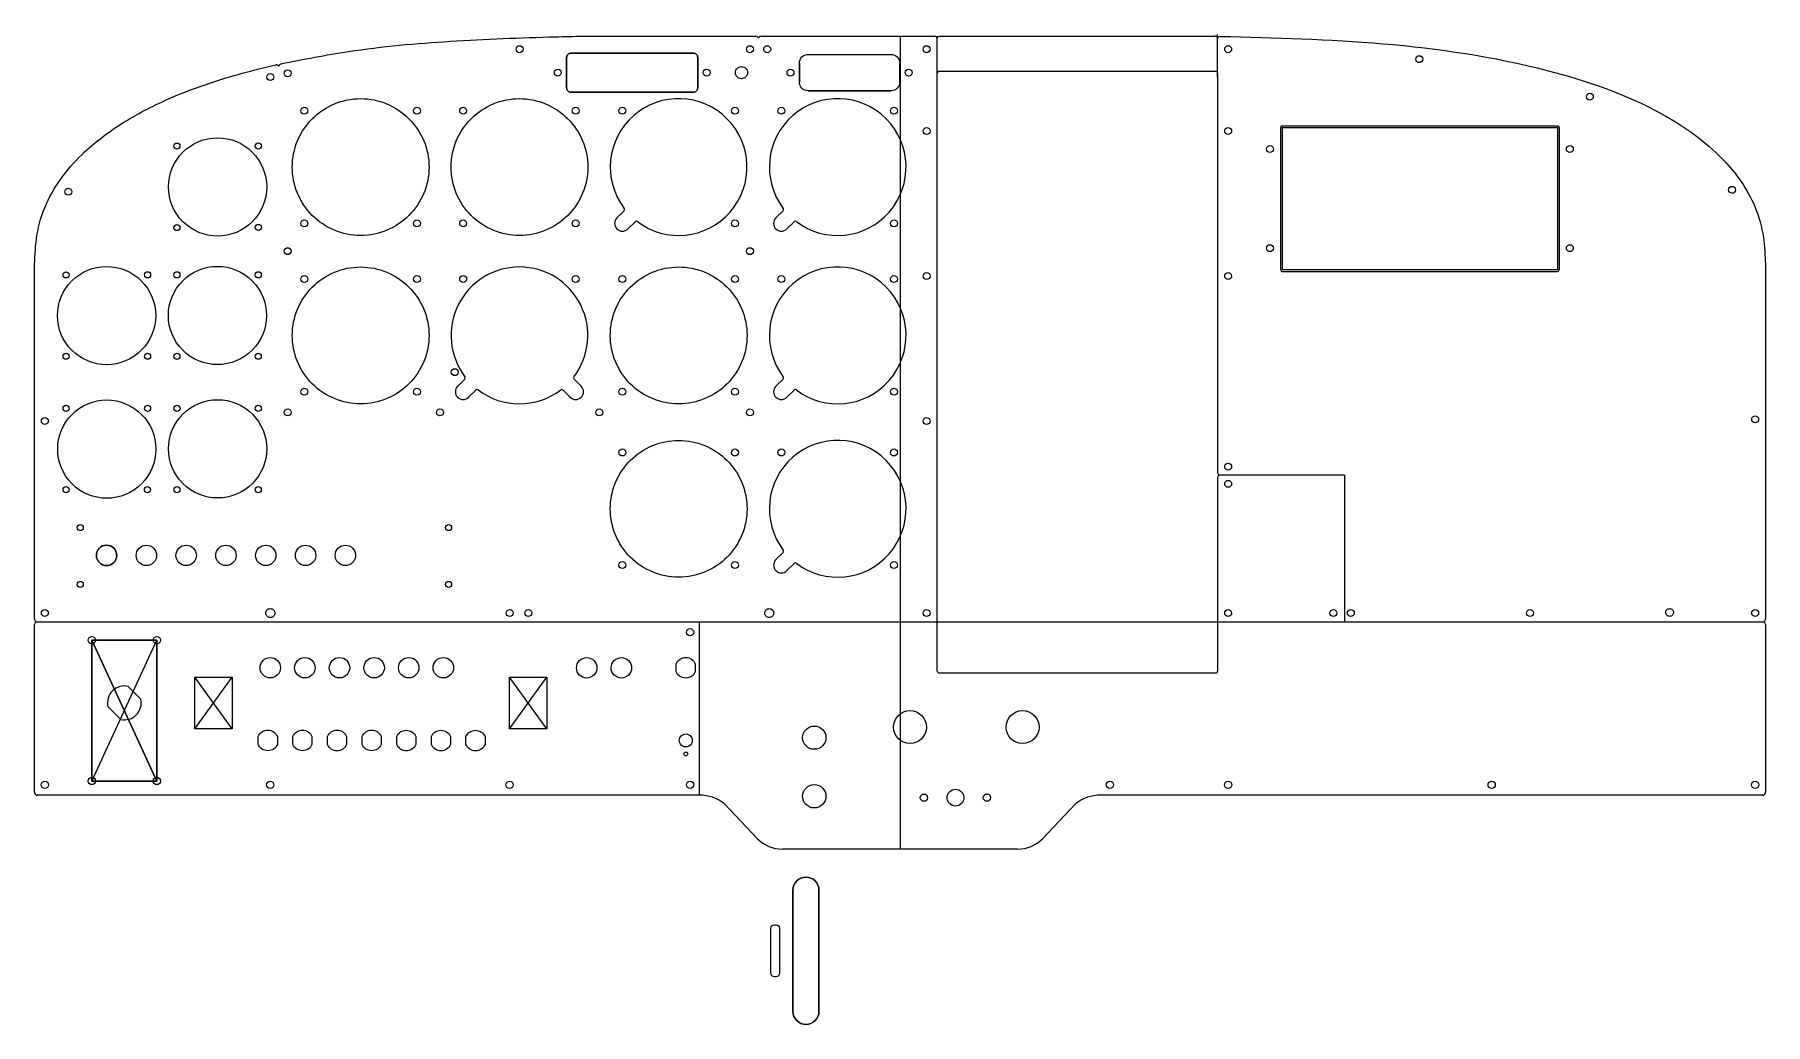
# Model space of a CAD drawing. Header units: inches. Extents: x -14 to 626, y -7 to 348.
# Drawn here: x 586.87 to 626.24, y 325.27 to 347.76 of the extents above.
import ezdxf

# ---------------------------------------------------------------- set-up
doc = ezdxf.new("R2010")
doc.units = ezdxf.units.IN
doc.layers.get('0').update_dxf_attribs({"linetype": 'CONTINUOUS'})

msp = doc.modelspace()

# ---------------------------------------------------------------- linework, layer by layer
for p, q in [((599.328, 347.73), (603.277, 347.73)), ((599.328, 347.73), (603.277, 347.73)), ((603.396, 347.73), (607.341, 347.726)), ((603.396, 347.73), (607.341, 347.726)), ((606.554, 347.727), (606.554, 329.25)), ((606.554, 347.727), (606.554, 329.25)), ((607.399, 346.868), (607.399, 347.726)), ((607.399, 346.868), (607.399, 347.726)), ((607.457, 347.73), (613.72, 347.73)), ((607.457, 347.73), (613.72, 347.73)), ((613.777, 346.8), (613.777, 347.763)), ((613.777, 346.8), (613.777, 347.763)), ((604.265, 347.116), (604.265, 346.683)), ((604.265, 347.116), (604.265, 346.683)), ((606.548, 346.683), (606.548, 347.116)), ((606.548, 346.683), (606.548, 347.116)), ((607.399, 333.292), (607.399, 346.891)), ((607.399, 333.292), (607.399, 346.891)), ((607.439, 346.931), (613.737, 346.931)), ((607.439, 346.931), (613.737, 346.931)), ((613.777, 346.892), (613.777, 337.806)), ((613.777, 346.892), (613.777, 337.806)), ((604.462, 346.486), (606.352, 346.486)), ((604.462, 346.486), (606.352, 346.486)), ((615.25, 345.689), (621.51, 345.689)), ((615.25, 345.689), (621.51, 345.689)), ((615.211, 345.649), (615.211, 342.421)), ((615.211, 345.649), (615.211, 342.421)), ((615.25, 345.649), (621.51, 345.649)), ((615.25, 345.649), (615.25, 342.421)), ((615.25, 345.649), (621.51, 345.649)), ((615.25, 345.649), (615.25, 342.421)), ((621.51, 345.649), (621.51, 342.421)), ((621.51, 345.649), (621.51, 342.421)), ((621.549, 345.649), (621.549, 342.421)), ((621.549, 345.649), (621.549, 342.421)), ((600.114, 343.598), (600.277, 343.761)), ((600.114, 343.598), (600.277, 343.761)), ((603.731, 343.598), (603.894, 343.761)), ((603.731, 343.598), (603.894, 343.761)), ((600.364, 343.347), (600.528, 343.511)), ((600.364, 343.347), (600.528, 343.511)), ((603.982, 343.347), (604.145, 343.511)), ((603.982, 343.347), (604.145, 343.511)), ((586.869, 334.475), (586.869, 342.536)), ((586.869, 334.475), (586.869, 342.536)), ((626.239, 342.536), (626.239, 334.474)), ((626.239, 342.536), (626.239, 334.474)), ((615.25, 342.421), (621.51, 342.421)), ((615.25, 342.421), (621.51, 342.421)), ((615.25, 342.382), (621.51, 342.382)), ((615.25, 342.382), (621.51, 342.382)), ((596.492, 339.77), (596.655, 339.934)), ((596.492, 339.77), (596.655, 339.934)), ((599.303, 339.77), (599.139, 339.934)), ((599.303, 339.77), (599.139, 339.934)), ((603.731, 339.77), (603.894, 339.934)), ((603.731, 339.77), (603.894, 339.934)), ((596.742, 339.52), (596.906, 339.683)), ((596.742, 339.52), (596.906, 339.683)), ((599.052, 339.52), (598.889, 339.683)), ((599.052, 339.52), (598.889, 339.683)), ((603.982, 339.52), (604.145, 339.683)), ((603.982, 339.52), (604.145, 339.683)), ((613.777, 337.688), (613.779, 333.292)), ((613.777, 337.688), (613.779, 333.292)), ((616.663, 337.747), (613.809, 337.747)), ((616.663, 337.747), (613.809, 337.747)), ((616.663, 337.747), (616.663, 334.415)), ((616.663, 337.747), (616.663, 334.415)), ((603.731, 335.83), (603.894, 335.993)), ((603.731, 335.83), (603.894, 335.993)), ((603.982, 335.579), (604.145, 335.742)), ((603.982, 335.579), (604.145, 335.742)), ((586.869, 330.533), (586.869, 334.356)), ((586.869, 330.533), (586.869, 334.356)), ((586.9, 334.415), (626.207, 334.415)), ((586.9, 334.415), (626.207, 334.415)), ((601.996, 330.474), (601.996, 334.415)), ((601.996, 330.474), (601.996, 334.415)), ((626.239, 334.356), (626.239, 330.533)), ((626.239, 334.356), (626.239, 330.533)), ((588.171, 330.797), (589.65, 333.997)), ((589.65, 330.797), (588.171, 333.997)), ((588.171, 330.797), (588.171, 333.997)), ((588.171, 333.997), (589.65, 333.997)), ((589.65, 333.997), (589.65, 330.797)), ((591.361, 331.986), (590.511, 333.161)), ((590.511, 333.161), (591.361, 333.161)), ((590.511, 331.986), (590.511, 333.161)), ((590.511, 331.986), (591.361, 333.161)), ((590.511, 331.986), (590.511, 333.161)), ((590.511, 333.161), (591.361, 333.161)), ((591.361, 331.986), (590.511, 333.161)), ((590.511, 331.986), (591.361, 333.161)), ((591.361, 333.161), (591.361, 331.986)), ((591.361, 333.161), (591.361, 331.986)), ((597.668, 331.986), (597.668, 333.161)), ((597.668, 331.986), (598.518, 333.161)), ((597.668, 333.161), (598.518, 333.161)), ((598.518, 331.986), (597.668, 333.161)), ((597.668, 331.986), (598.518, 333.161)), ((597.668, 333.161), (598.518, 333.161)), ((598.518, 331.986), (597.668, 333.161)), ((597.668, 331.986), (597.668, 333.161)), ((598.518, 333.161), (598.518, 331.986)), ((598.518, 333.161), (598.518, 331.986)), ((607.439, 333.253), (613.739, 333.253)), ((607.439, 333.253), (613.739, 333.253)), ((589.285, 332.658), (588.995, 332.948)), ((589.285, 332.658), (588.995, 332.948)), ((588.536, 332.488), (588.825, 332.199)), ((588.536, 332.488), (588.825, 332.199)), ((591.361, 331.986), (590.511, 331.986)), ((591.361, 331.986), (590.511, 331.986)), ((598.518, 331.986), (597.668, 331.986)), ((598.518, 331.986), (597.668, 331.986)), ((589.65, 330.797), (588.171, 330.797)), ((601.996, 330.474), (586.928, 330.474)), ((601.996, 330.474), (586.928, 330.474)), ((626.18, 330.474), (611.112, 330.474)), ((626.18, 330.474), (611.112, 330.474)), ((603.315, 329.481), (602.552, 330.283)), ((603.315, 329.481), (602.552, 330.283)), ((610.556, 330.283), (609.793, 329.481)), ((610.556, 330.283), (609.793, 329.481)), ((609.236, 329.25), (603.872, 329.25)), ((609.236, 329.25), (603.872, 329.25)), ((604.119, 328.316), (604.119, 325.56)), ((604.119, 328.316), (604.119, 325.56)), ((604.71, 325.56), (604.71, 328.316)), ((604.71, 325.56), (604.71, 328.316))]:
    msp.add_line(p, q)
for points in [[(597.98, 347.432, -0.414214), (597.902, 347.353, -0.414214), (597.823, 347.432, -0.414214), (597.902, 347.511, -0.414214)], [(597.823, 347.432, -0.414214), (597.902, 347.511, -0.414214), (597.98, 347.432, -0.414214), (597.902, 347.353, -0.414214)], [(601.854, 347.342), (599.07, 347.342, 0.414214), (598.971, 347.243), (598.971, 346.556, 0.414214), (599.07, 346.456), (601.854, 346.456, 0.414214), (601.953, 346.556), (601.953, 347.243, 0.414214)], [(601.854, 347.342, -0.414214), (601.953, 347.243), (601.953, 346.556, -0.414214), (601.854, 346.456), (599.07, 346.456, -0.414214), (598.971, 346.556), (598.971, 347.243, -0.414214), (599.07, 347.342)], [(603.139, 347.511, -0.414214), (603.218, 347.432, -0.414214), (603.139, 347.353, -0.414214), (603.06, 347.432, -0.414214)], [(603.139, 347.511, -0.414214), (603.218, 347.432, -0.414214), (603.139, 347.353, -0.414214), (603.06, 347.432, -0.414214)], [(603.612, 347.432, -0.414214), (603.533, 347.353, -0.414214), (603.454, 347.432, -0.414214), (603.533, 347.511, -0.414214)], [(603.533, 347.353, -0.414214), (603.454, 347.432, -0.414214), (603.533, 347.511, -0.414214), (603.612, 347.432, -0.414214)], [(606.352, 347.313, -0.414214), (606.548, 347.116), (606.548, 346.683, -0.414214), (606.352, 346.486), (604.462, 346.486, -0.414214), (604.265, 346.683), (604.265, 347.116, -0.414214), (604.462, 347.313)], [(604.265, 346.683), (604.265, 347.116, -0.414214), (604.462, 347.313), (606.352, 347.313, -0.414214), (606.548, 347.116), (606.548, 346.683, -0.414214), (606.352, 346.486), (604.462, 346.486, -0.414214)], [(607.237, 347.432, -0.414214), (607.158, 347.353, -0.414214), (607.08, 347.432, -0.414214), (607.158, 347.511, -0.414214)], [(607.237, 347.432, -0.414214), (607.158, 347.353, -0.414214), (607.08, 347.432, -0.414214), (607.158, 347.511, -0.414214)], [(614.018, 347.353, -0.414214), (613.94, 347.432, -0.414214), (614.018, 347.511, -0.414214), (614.097, 347.432, -0.414214)], [(614.097, 347.432, -0.414214), (614.018, 347.353, -0.414214), (613.94, 347.432, -0.414214), (614.018, 347.511, -0.414214)], [(618.287, 347.205, -0.414214), (618.366, 347.284, -0.414214), (618.444, 347.205, -0.414214), (618.366, 347.126, -0.414214)], [(618.287, 347.205, -0.414214), (618.366, 347.284, -0.414214), (618.444, 347.205, -0.414214), (618.366, 347.126, -0.414214)], [(592.23, 346.719, -0.414214), (592.151, 346.798, -0.414214), (592.23, 346.877, -0.414214), (592.309, 346.798, -0.414214)], [(592.23, 346.719, -0.414214), (592.151, 346.798, -0.414214), (592.23, 346.877, -0.414214), (592.309, 346.798, -0.414214)], [(592.309, 346.798, -0.414214), (592.23, 346.719, -0.414214), (592.151, 346.798, -0.414214), (592.23, 346.877, -0.414214)], [(592.23, 346.877, -0.414214), (592.309, 346.798, -0.414214), (592.23, 346.719, -0.414214), (592.151, 346.798, -0.414214)], [(592.624, 346.963, -0.414214), (592.703, 346.884, -0.414214), (592.624, 346.806, -0.414214), (592.545, 346.884, -0.414214)], [(592.624, 346.806, -0.414214), (592.545, 346.884, -0.414214), (592.624, 346.963, -0.414214), (592.703, 346.884, -0.414214)], [(598.691, 346.899, -0.414214), (598.769, 346.978, -0.414214), (598.848, 346.899, -0.414214), (598.769, 346.82, -0.414214)], [(598.769, 346.978, -0.414214), (598.848, 346.899, -0.414214), (598.769, 346.82, -0.414214), (598.691, 346.899, -0.414214)], [(602.155, 346.978, -0.414214), (602.234, 346.899, -0.414214), (602.155, 346.82, -0.414214), (602.076, 346.899, -0.414214)], [(602.234, 346.899, -0.414214), (602.155, 346.82, -0.414214), (602.076, 346.899, -0.414214), (602.155, 346.978, -0.414214)], [(602.81, 346.899, -0.414214), (602.947, 347.037, -0.414214), (603.085, 346.899, -0.414214), (602.947, 346.761, -0.414214)], [(602.947, 346.761, -0.414214), (602.81, 346.899, -0.414214), (602.947, 347.037, -0.414214), (603.085, 346.899, -0.414214)], [(604.063, 346.978, -0.414214), (604.142, 346.899, -0.414214), (604.063, 346.82, -0.414214), (603.984, 346.899, -0.414214)], [(604.142, 346.899, -0.414214), (604.063, 346.82, -0.414214), (603.984, 346.899, -0.414214), (604.063, 346.978, -0.414214)], [(606.829, 346.899, -0.414214), (606.75, 346.82, -0.414214), (606.671, 346.899, -0.414214), (606.75, 346.978, -0.414214)], [(606.75, 346.82, -0.414214), (606.671, 346.899, -0.414214), (606.75, 346.978, -0.414214), (606.829, 346.899, -0.414214)], [(594.285, 343.198, -0.414214), (592.73, 344.753, -0.414214), (594.285, 346.308, -0.414214), (595.84, 344.753, -0.414214)], [(593.004, 346.112, -0.414214), (593.083, 346.033, -0.414214), (593.004, 345.955, -0.414214), (592.926, 346.033, -0.414214)], [(593.004, 346.112, -0.414214), (593.083, 346.033, -0.414214), (593.004, 345.955, -0.414214), (592.926, 346.033, -0.414214)], [(595.566, 345.955, -0.414214), (595.487, 346.033, -0.414214), (595.566, 346.112, -0.414214), (595.644, 346.033, -0.414214)], [(595.644, 346.033, -0.414214), (595.566, 345.955, -0.414214), (595.487, 346.033, -0.414214), (595.566, 346.112, -0.414214)], [(599.452, 344.753, -0.414214), (597.897, 343.198, -0.414214), (596.342, 344.753, -0.414214), (597.897, 346.308, -0.414214)], [(599.452, 344.753, -0.414214), (597.897, 343.198, -0.414214), (596.342, 344.753, -0.414214), (597.897, 346.308, -0.414214)], [(596.616, 346.112, -0.414214), (596.695, 346.033, -0.414214), (596.616, 345.955, -0.414214), (596.538, 346.033, -0.414214)], [(596.695, 346.033, -0.414214), (596.616, 345.955, -0.414214), (596.538, 346.033, -0.414214), (596.616, 346.112, -0.414214)], [(599.178, 345.955, -0.414214), (599.099, 346.033, -0.414214), (599.178, 346.112, -0.414214), (599.257, 346.033, -0.414214)], [(599.178, 346.112, -0.414214), (599.257, 346.033, -0.414214), (599.178, 345.955, -0.414214), (599.099, 346.033, -0.414214)], [(600.239, 345.955, -0.414214), (600.16, 346.033, -0.414214), (600.239, 346.112, -0.414214), (600.317, 346.033, -0.414214)], [(600.239, 345.955, -0.414214), (600.16, 346.033, -0.414214), (600.239, 346.112, -0.414214), (600.317, 346.033, -0.414214)], [(602.879, 346.033, -0.414214), (602.8, 345.955, -0.414214), (602.721, 346.033, -0.414214), (602.8, 346.112, -0.414214)], [(602.8, 345.955, -0.414214), (602.721, 346.033, -0.414214), (602.8, 346.112, -0.414214), (602.879, 346.033, -0.414214)], [(603.777, 346.033, -0.414214), (603.856, 346.112, -0.414214), (603.935, 346.033, -0.414214), (603.856, 345.955, -0.414214)], [(603.935, 346.033, -0.414214), (603.856, 345.955, -0.414214), (603.777, 346.033, -0.414214), (603.856, 346.112, -0.414214)], [(606.339, 346.033, -0.414214), (606.417, 346.112, -0.414214), (606.496, 346.033, -0.414214), (606.417, 345.955, -0.414214)], [(606.417, 345.955, -0.414214), (606.339, 346.033, -0.414214), (606.417, 346.112, -0.414214), (606.496, 346.033, -0.414214)], [(622.168, 346.352, -0.414214), (622.247, 346.431, -0.414214), (622.325, 346.352, -0.414214), (622.247, 346.273, -0.414214)], [(622.168, 346.352, -0.414214), (622.247, 346.431, -0.414214), (622.325, 346.352, -0.414214), (622.247, 346.273, -0.414214)], [(591.031, 343.184, -0.414214), (589.914, 344.3, -0.414214), (591.031, 345.417, -0.414214), (592.148, 344.3, -0.414214)], [(592.148, 344.3, -0.414214), (591.031, 343.184, -0.414214), (589.914, 344.3, -0.414214), (591.031, 345.417, -0.414214)], [(590.175, 345.229, -0.414214), (590.106, 345.159, -0.414214), (590.036, 345.229, -0.414214), (590.106, 345.299, -0.414214)], [(590.106, 345.159, -0.414214), (590.036, 345.229, -0.414214), (590.106, 345.299, -0.414214), (590.175, 345.229, -0.414214)], [(591.956, 345.3, -0.414214), (592.026, 345.23, -0.414214), (591.956, 345.16, -0.414214), (591.886, 345.23, -0.414214)], [(591.956, 345.3, -0.414214), (592.026, 345.23, -0.414214), (591.956, 345.16, -0.414214), (591.886, 345.23, -0.414214)], [(607.158, 345.649, -0.414214), (607.237, 345.57, -0.414214), (607.158, 345.491, -0.414214), (607.08, 345.57, -0.414214)], [(607.158, 345.491, -0.414214), (607.08, 345.57, -0.414214), (607.158, 345.649, -0.414214), (607.237, 345.57, -0.414214)], [(613.94, 345.57, -0.414214), (614.018, 345.649, -0.414214), (614.097, 345.57, -0.414214), (614.018, 345.491, -0.414214)], [(614.018, 345.491, -0.414214), (613.94, 345.57, -0.414214), (614.018, 345.649, -0.414214), (614.097, 345.57, -0.414214)], [(614.97, 345.083, -0.414214), (614.891, 345.161, -0.414214), (614.97, 345.24, -0.414214), (615.049, 345.161, -0.414214)], [(614.97, 345.083, -0.414214), (614.891, 345.161, -0.414214), (614.97, 345.24, -0.414214), (615.049, 345.161, -0.414214)], [(621.791, 345.24, -0.414214), (621.869, 345.161, -0.414214), (621.791, 345.083, -0.414214), (621.712, 345.161, -0.414214)], [(621.791, 345.083, -0.414214), (621.712, 345.161, -0.414214), (621.791, 345.24, -0.414214), (621.869, 345.161, -0.414214)], [(587.635, 344.27, -0.414214), (587.714, 344.192, -0.414214), (587.635, 344.113, -0.414214), (587.556, 344.192, -0.414214)], [(587.635, 344.27, -0.414214), (587.714, 344.192, -0.414214), (587.635, 344.113, -0.414214), (587.556, 344.192, -0.414214)], [(625.402, 344.236, -0.414214), (625.48, 344.314, -0.414214), (625.559, 344.236, -0.414214), (625.48, 344.157, -0.414214)], [(625.48, 344.314, -0.414214), (625.559, 344.236, -0.414214), (625.48, 344.157, -0.414214), (625.402, 344.236, -0.414214)], [(590.175, 343.378, -0.414214), (590.105, 343.308, -0.414214), (590.036, 343.378, -0.414214), (590.105, 343.448, -0.414214)], [(590.105, 343.308, -0.414214), (590.036, 343.378, -0.414214), (590.105, 343.448, -0.414214), (590.175, 343.378, -0.414214)], [(591.886, 343.38, -0.414214), (591.956, 343.45, -0.414214), (592.026, 343.38, -0.414214), (591.956, 343.31, -0.414214)], [(591.956, 343.45, -0.414214), (592.026, 343.38, -0.414214), (591.956, 343.31, -0.414214), (591.886, 343.38, -0.414214)], [(593.004, 343.394, -0.414214), (592.926, 343.473, -0.414214), (593.004, 343.552, -0.414214), (593.083, 343.473, -0.414214)], [(592.926, 343.473, -0.414214), (593.004, 343.552, -0.414214), (593.083, 343.473, -0.414214), (593.004, 343.394, -0.414214)], [(595.487, 343.473, -0.414214), (595.566, 343.552, -0.414214), (595.644, 343.473, -0.414214), (595.566, 343.394, -0.414214)], [(595.487, 343.473, -0.414214), (595.566, 343.552, -0.414214), (595.644, 343.473, -0.414214), (595.566, 343.394, -0.414214)], [(596.616, 343.552, -0.414214), (596.695, 343.473, -0.414214), (596.616, 343.394, -0.414214), (596.538, 343.473, -0.414214)], [(596.538, 343.473, -0.414214), (596.616, 343.552, -0.414214), (596.695, 343.473, -0.414214), (596.616, 343.394, -0.414214)], [(599.178, 343.552, -0.414214), (599.257, 343.473, -0.414214), (599.178, 343.394, -0.414214), (599.099, 343.473, -0.414214)], [(599.257, 343.473, -0.414214), (599.178, 343.394, -0.414214), (599.099, 343.473, -0.414214), (599.178, 343.552, -0.414214)], [(602.8, 343.552, -0.414214), (602.879, 343.473, -0.414214), (602.8, 343.394, -0.414214), (602.721, 343.473, -0.414214)], [(602.721, 343.473, -0.414214), (602.8, 343.552, -0.414214), (602.879, 343.473, -0.414214), (602.8, 343.394, -0.414214)], [(606.417, 343.552, -0.414214), (606.496, 343.473, -0.414214), (606.417, 343.394, -0.414214), (606.338, 343.473, -0.414214)], [(606.417, 343.394, -0.414214), (606.338, 343.473, -0.414214), (606.417, 343.552, -0.414214), (606.496, 343.473, -0.414214)], [(592.546, 342.841, -0.414214), (592.625, 342.92, -0.414214), (592.703, 342.841, -0.414214), (592.625, 342.762, -0.414214)], [(592.625, 342.762, -0.414214), (592.546, 342.841, -0.414214), (592.625, 342.92, -0.414214), (592.703, 342.841, -0.414214)], [(603.061, 342.841, -0.414214), (603.14, 342.92, -0.414214), (603.218, 342.841, -0.414214), (603.14, 342.762, -0.414214)], [(603.14, 342.762, -0.414214), (603.061, 342.841, -0.414214), (603.14, 342.92, -0.414214), (603.218, 342.841, -0.414214)], [(614.891, 342.909, -0.414214), (614.97, 342.988, -0.414214), (615.049, 342.909, -0.414214), (614.97, 342.83, -0.414214)], [(615.049, 342.909, -0.414214), (614.97, 342.83, -0.414214), (614.891, 342.909, -0.414214), (614.97, 342.988, -0.414214)], [(621.712, 342.909, -0.414214), (621.791, 342.988, -0.414214), (621.869, 342.909, -0.414214), (621.791, 342.83, -0.414214)], [(621.791, 342.83, -0.414214), (621.712, 342.909, -0.414214), (621.791, 342.988, -0.414214), (621.869, 342.909, -0.414214)], [(589.623, 341.377, -0.414214), (588.506, 340.26, -0.414214), (587.389, 341.377, -0.414214), (588.506, 342.493, -0.414214)], [(588.506, 340.26, -0.414214), (587.389, 341.377, -0.414214), (588.506, 342.493, -0.414214), (589.623, 341.377, -0.414214)], [(587.656, 342.303, -0.414214), (587.586, 342.233, -0.414214), (587.516, 342.303, -0.414214), (587.586, 342.372, -0.414214)], [(587.586, 342.372, -0.414214), (587.656, 342.303, -0.414214), (587.586, 342.233, -0.414214), (587.516, 342.303, -0.414214)], [(589.507, 342.303, -0.414214), (589.437, 342.233, -0.414214), (589.367, 342.303, -0.414214), (589.437, 342.373, -0.414214)], [(589.437, 342.373, -0.414214), (589.507, 342.303, -0.414214), (589.437, 342.233, -0.414214), (589.367, 342.303, -0.414214)], [(589.911, 341.379, -0.414214), (591.027, 342.496, -0.414214), (592.144, 341.379, -0.414214), (591.027, 340.262, -0.414214)], [(591.027, 340.262, -0.414214), (589.911, 341.379, -0.414214), (591.027, 342.496, -0.414214), (592.144, 341.379, -0.414214)], [(590.035, 342.303, -0.414214), (590.105, 342.373, -0.414214), (590.175, 342.303, -0.414214), (590.105, 342.233, -0.414214)], [(590.105, 342.233, -0.414214), (590.035, 342.303, -0.414214), (590.105, 342.373, -0.414214), (590.175, 342.303, -0.414214)], [(591.955, 342.373, -0.414214), (592.025, 342.303, -0.414214), (591.955, 342.233, -0.414214), (591.885, 342.303, -0.414214)], [(591.955, 342.233, -0.414214), (591.885, 342.303, -0.414214), (591.955, 342.373, -0.414214), (592.025, 342.303, -0.414214)], [(595.84, 340.926, -0.414214), (594.285, 339.37, -0.414214), (592.73, 340.926, -0.414214), (594.285, 342.481, -0.414214)], [(592.73, 340.926, -0.414214), (594.285, 342.481, -0.414214), (595.84, 340.926, -0.414214), (594.285, 339.37, -0.414214)], [(593.004, 342.127, -0.414214), (592.926, 342.206, -0.414214), (593.004, 342.285, -0.414214), (593.083, 342.206, -0.414214)], [(593.083, 342.206, -0.414214), (593.004, 342.127, -0.414214), (592.926, 342.206, -0.414214), (593.004, 342.285, -0.414214)], [(595.566, 342.285, -0.414214), (595.644, 342.206, -0.414214), (595.566, 342.127, -0.414214), (595.487, 342.206, -0.414214)], [(595.644, 342.206, -0.414214), (595.566, 342.127, -0.414214), (595.487, 342.206, -0.414214), (595.566, 342.285, -0.414214)], [(596.617, 342.127, -0.414214), (596.538, 342.206, -0.414214), (596.617, 342.285, -0.414214), (596.695, 342.206, -0.414214)], [(596.617, 342.285, -0.414214), (596.695, 342.206, -0.414214), (596.617, 342.127, -0.414214), (596.538, 342.206, -0.414214)], [(599.257, 342.206, -0.414214), (599.178, 342.127, -0.414214), (599.099, 342.206, -0.414214), (599.178, 342.285, -0.414214)], [(599.099, 342.206, -0.414214), (599.178, 342.285, -0.414214), (599.257, 342.206, -0.414214), (599.178, 342.127, -0.414214)], [(601.519, 342.481, -0.414214), (603.075, 340.926, -0.414214), (601.519, 339.37, -0.414214), (599.964, 340.926, -0.414214)], [(601.519, 342.481, -0.414214), (603.075, 340.926, -0.414214), (601.519, 339.37, -0.414214), (599.964, 340.926, -0.414214)], [(600.16, 342.206, -0.414214), (600.239, 342.285, -0.414214), (600.317, 342.206, -0.414214), (600.239, 342.127, -0.414214)], [(600.239, 342.285, -0.414214), (600.317, 342.206, -0.414214), (600.239, 342.127, -0.414214), (600.16, 342.206, -0.414214)], [(602.879, 342.206, -0.414214), (602.8, 342.127, -0.414214), (602.721, 342.206, -0.414214), (602.8, 342.285, -0.414214)], [(602.721, 342.206, -0.414214), (602.8, 342.285, -0.414214), (602.879, 342.206, -0.414214), (602.8, 342.127, -0.414214)], [(603.935, 342.206, -0.414214), (603.856, 342.127, -0.414214), (603.777, 342.206, -0.414214), (603.856, 342.285, -0.414214)], [(603.777, 342.206, -0.414214), (603.856, 342.285, -0.414214), (603.935, 342.206, -0.414214), (603.856, 342.127, -0.414214)], [(606.417, 342.127, -0.414214), (606.339, 342.206, -0.414214), (606.417, 342.285, -0.414214), (606.496, 342.206, -0.414214)], [(606.417, 342.127, -0.414214), (606.339, 342.206, -0.414214), (606.417, 342.285, -0.414214), (606.496, 342.206, -0.414214)], [(607.158, 342.196, -0.414214), (607.08, 342.275, -0.414214), (607.158, 342.353, -0.414214), (607.237, 342.275, -0.414214)], [(607.158, 342.353, -0.414214), (607.237, 342.275, -0.414214), (607.158, 342.196, -0.414214), (607.08, 342.275, -0.414214)], [(614.018, 342.196, -0.414214), (613.94, 342.275, -0.414214), (614.018, 342.353, -0.414214), (614.097, 342.275, -0.414214)], [(614.018, 342.196, -0.414214), (613.94, 342.275, -0.414214), (614.018, 342.353, -0.414214), (614.097, 342.275, -0.414214)], [(587.586, 340.383, -0.414214), (587.516, 340.453, -0.414214), (587.586, 340.523, -0.414214), (587.656, 340.453, -0.414214)], [(587.586, 340.523, -0.414214), (587.656, 340.453, -0.414214), (587.586, 340.383, -0.414214), (587.516, 340.453, -0.414214)], [(589.367, 340.453, -0.414214), (589.437, 340.523, -0.414214), (589.507, 340.453, -0.414214), (589.437, 340.383, -0.414214)], [(589.367, 340.453, -0.414214), (589.437, 340.523, -0.414214), (589.507, 340.453, -0.414214), (589.437, 340.383, -0.414214)], [(590.035, 340.452, -0.414214), (590.104, 340.522, -0.414214), (590.174, 340.452, -0.414214), (590.104, 340.382, -0.414214)], [(590.104, 340.382, -0.414214), (590.035, 340.452, -0.414214), (590.104, 340.522, -0.414214), (590.174, 340.452, -0.414214)], [(592.025, 340.453, -0.414214), (591.955, 340.383, -0.414214), (591.885, 340.453, -0.414214), (591.955, 340.523, -0.414214)], [(592.025, 340.453, -0.414214), (591.955, 340.383, -0.414214), (591.885, 340.453, -0.414214), (591.955, 340.523, -0.414214)], [(596.424, 340.012, -0.414214), (596.346, 340.091, -0.414214), (596.424, 340.169, -0.414214), (596.503, 340.091, -0.414214)], [(596.503, 340.091, -0.414214), (596.424, 340.012, -0.414214), (596.346, 340.091, -0.414214), (596.424, 340.169, -0.414214)], [(589.626, 338.341, -0.414214), (588.509, 337.224, -0.414214), (587.393, 338.341, -0.414214), (588.509, 339.458, -0.414214)], [(588.509, 337.224, -0.414214), (587.393, 338.341, -0.414214), (588.509, 339.458, -0.414214), (589.626, 338.341, -0.414214)], [(591.032, 339.465, -0.414214), (592.149, 338.348, -0.414214), (591.032, 337.231, -0.414214), (589.915, 338.348, -0.414214)], [(592.149, 338.348, -0.414214), (591.032, 337.231, -0.414214), (589.915, 338.348, -0.414214), (591.032, 339.465, -0.414214)], [(592.926, 339.645, -0.414214), (593.004, 339.724, -0.414214), (593.083, 339.645, -0.414214), (593.004, 339.567, -0.414214)], [(593.004, 339.724, -0.414214), (593.083, 339.645, -0.414214), (593.004, 339.567, -0.414214), (592.926, 339.645, -0.414214)], [(595.566, 339.567, -0.414214), (595.487, 339.645, -0.414214), (595.566, 339.724, -0.414214), (595.644, 339.645, -0.414214)], [(595.487, 339.645, -0.414214), (595.566, 339.724, -0.414214), (595.644, 339.645, -0.414214), (595.566, 339.567, -0.414214)], [(600.317, 339.645, -0.414214), (600.239, 339.567, -0.414214), (600.16, 339.645, -0.414214), (600.239, 339.724, -0.414214)], [(600.16, 339.645, -0.414214), (600.239, 339.724, -0.414214), (600.317, 339.645, -0.414214), (600.239, 339.567, -0.414214)], [(602.8, 339.567, -0.414214), (602.721, 339.645, -0.414214), (602.8, 339.724, -0.414214), (602.879, 339.645, -0.414214)], [(602.721, 339.645, -0.414214), (602.8, 339.724, -0.414214), (602.879, 339.645, -0.414214), (602.8, 339.567, -0.414214)], [(606.338, 339.645, -0.414214), (606.417, 339.724, -0.414214), (606.496, 339.645, -0.414214), (606.417, 339.567, -0.414214)], [(606.417, 339.567, -0.414214), (606.338, 339.645, -0.414214), (606.417, 339.724, -0.414214), (606.496, 339.645, -0.414214)], [(587.022, 338.979, -0.414214), (587.101, 339.058, -0.414214), (587.18, 338.979, -0.414214), (587.101, 338.901, -0.414214)], [(587.18, 338.979, -0.414214), (587.101, 338.901, -0.414214), (587.022, 338.979, -0.414214), (587.101, 339.058, -0.414214)], [(587.656, 339.27, -0.414214), (587.586, 339.2, -0.414214), (587.516, 339.27, -0.414214), (587.586, 339.34, -0.414214)], [(587.586, 339.2, -0.414214), (587.516, 339.27, -0.414214), (587.586, 339.34, -0.414214), (587.656, 339.27, -0.414214)], [(589.367, 339.27, -0.414214), (589.437, 339.34, -0.414214), (589.507, 339.27, -0.414214), (589.437, 339.2, -0.414214)], [(589.367, 339.27, -0.414214), (589.437, 339.34, -0.414214), (589.507, 339.27, -0.414214), (589.437, 339.2, -0.414214)], [(590.106, 339.199, -0.414214), (590.036, 339.269, -0.414214), (590.106, 339.339, -0.414214), (590.176, 339.269, -0.414214)], [(590.106, 339.199, -0.414214), (590.036, 339.269, -0.414214), (590.106, 339.339, -0.414214), (590.176, 339.269, -0.414214)], [(591.886, 339.27, -0.414214), (591.956, 339.34, -0.414214), (592.026, 339.27, -0.414214), (591.956, 339.2, -0.414214)], [(592.026, 339.27, -0.414214), (591.956, 339.2, -0.414214), (591.886, 339.27, -0.414214), (591.956, 339.34, -0.414214)], [(592.546, 339.175, -0.414214), (592.625, 339.254, -0.414214), (592.703, 339.175, -0.414214), (592.625, 339.096, -0.414214)], [(592.625, 339.096, -0.414214), (592.546, 339.175, -0.414214), (592.625, 339.254, -0.414214), (592.703, 339.175, -0.414214)], [(596.09, 339.254, -0.414214), (596.169, 339.175, -0.414214), (596.09, 339.096, -0.414214), (596.012, 339.175, -0.414214)], [(596.09, 339.096, -0.414214), (596.012, 339.175, -0.414214), (596.09, 339.254, -0.414214), (596.169, 339.175, -0.414214)], [(599.714, 339.096, -0.414214), (599.636, 339.175, -0.414214), (599.714, 339.254, -0.414214), (599.793, 339.175, -0.414214)], [(599.714, 339.096, -0.414214), (599.636, 339.175, -0.414214), (599.714, 339.254, -0.414214), (599.793, 339.175, -0.414214)], [(603.14, 339.097, -0.414214), (603.061, 339.176, -0.414214), (603.14, 339.255, -0.414214), (603.219, 339.176, -0.414214)], [(603.219, 339.176, -0.414214), (603.14, 339.097, -0.414214), (603.061, 339.176, -0.414214), (603.14, 339.255, -0.414214)], [(607.08, 338.979, -0.414214), (607.158, 339.058, -0.414214), (607.237, 338.979, -0.414214), (607.158, 338.901, -0.414214)], [(607.158, 339.058, -0.414214), (607.237, 338.979, -0.414214), (607.158, 338.901, -0.414214), (607.08, 338.979, -0.414214)], [(626.007, 339.099, -0.414214), (626.086, 339.02, -0.414214), (626.007, 338.942, -0.414214), (625.928, 339.02, -0.414214)], [(625.928, 339.02, -0.414214), (626.007, 339.099, -0.414214), (626.086, 339.02, -0.414214), (626.007, 338.942, -0.414214)], [(601.519, 338.54, -0.414214), (603.075, 336.985, -0.414214), (601.519, 335.43, -0.414214), (599.964, 336.985, -0.414214)], [(603.075, 336.985, -0.414214), (601.519, 335.43, -0.414214), (599.964, 336.985, -0.414214), (601.519, 338.54, -0.414214)], [(600.317, 338.265, -0.414214), (600.239, 338.186, -0.414214), (600.16, 338.265, -0.414214), (600.239, 338.344, -0.414214)], [(600.239, 338.186, -0.414214), (600.16, 338.265, -0.414214), (600.239, 338.344, -0.414214), (600.317, 338.265, -0.414214)], [(602.879, 338.265, -0.414214), (602.8, 338.186, -0.414214), (602.721, 338.265, -0.414214), (602.8, 338.344, -0.414214)], [(602.879, 338.265, -0.414214), (602.8, 338.186, -0.414214), (602.721, 338.265, -0.414214), (602.8, 338.344, -0.414214)], [(603.935, 338.265, -0.414214), (603.856, 338.186, -0.414214), (603.777, 338.265, -0.414214), (603.856, 338.344, -0.414214)], [(603.856, 338.186, -0.414214), (603.777, 338.265, -0.414214), (603.856, 338.344, -0.414214), (603.935, 338.265, -0.414214)], [(606.496, 338.265, -0.414214), (606.417, 338.186, -0.414214), (606.338, 338.265, -0.414214), (606.417, 338.344, -0.414214)], [(606.417, 338.186, -0.414214), (606.338, 338.265, -0.414214), (606.417, 338.344, -0.414214), (606.496, 338.265, -0.414214)], [(613.94, 337.942, -0.414214), (614.018, 338.021, -0.414214), (614.097, 337.942, -0.414214), (614.018, 337.863, -0.414214)], [(614.097, 337.942, -0.414214), (614.018, 337.863, -0.414214), (613.94, 337.942, -0.414214), (614.018, 338.021, -0.414214)], [(587.585, 337.489, -0.414214), (587.655, 337.42, -0.414214), (587.585, 337.35, -0.414214), (587.516, 337.42, -0.414214)], [(587.655, 337.42, -0.414214), (587.585, 337.35, -0.414214), (587.516, 337.42, -0.414214), (587.585, 337.489, -0.414214)], [(589.436, 337.489, -0.414214), (589.506, 337.419, -0.414214), (589.436, 337.349, -0.414214), (589.366, 337.419, -0.414214)], [(589.506, 337.419, -0.414214), (589.436, 337.349, -0.414214), (589.366, 337.419, -0.414214), (589.436, 337.489, -0.414214)], [(590.176, 337.419, -0.414214), (590.106, 337.35, -0.414214), (590.036, 337.419, -0.414214), (590.106, 337.489, -0.414214)], [(590.176, 337.419, -0.414214), (590.106, 337.35, -0.414214), (590.036, 337.419, -0.414214), (590.106, 337.489, -0.414214)], [(591.956, 337.35, -0.414214), (591.886, 337.42, -0.414214), (591.956, 337.49, -0.414214), (592.025, 337.42, -0.414214)], [(591.956, 337.49, -0.414214), (592.025, 337.42, -0.414214), (591.956, 337.35, -0.414214), (591.886, 337.42, -0.414214)], [(614.018, 337.631, -0.414214), (614.097, 337.552, -0.414214), (614.018, 337.473, -0.414214), (613.94, 337.552, -0.414214)], [(614.097, 337.552, -0.414214), (614.018, 337.473, -0.414214), (613.94, 337.552, -0.414214), (614.018, 337.631, -0.414214)], [(587.836, 336.558, -0.414214), (587.906, 336.628, -0.414214), (587.976, 336.558, -0.414214), (587.906, 336.488, -0.414214)], [(587.976, 336.558, -0.414214), (587.906, 336.488, -0.414214), (587.836, 336.558, -0.414214), (587.906, 336.628, -0.414214)], [(596.285, 336.628, -0.414214), (596.355, 336.558, -0.414214), (596.285, 336.488, -0.414214), (596.215, 336.558, -0.414214)], [(596.285, 336.488, -0.414214), (596.215, 336.558, -0.414214), (596.285, 336.628, -0.414214), (596.355, 336.558, -0.414214)], [(588.505, 336.158, -0.414214), (588.737, 335.926, -0.414214), (588.505, 335.694, -0.414214), (588.273, 335.926, -0.414214)], [(588.273, 335.926, -0.414214), (588.505, 336.158, -0.414214), (588.737, 335.926, -0.414214), (588.505, 335.694, -0.414214)], [(589.41, 335.694, -0.414214), (589.178, 335.926, -0.414214), (589.41, 336.158, -0.414214), (589.643, 335.926, -0.414214)], [(589.41, 335.694, -0.414214), (589.178, 335.926, -0.414214), (589.41, 336.158, -0.414214), (589.643, 335.926, -0.414214)], [(590.548, 335.926, -0.414214), (590.316, 335.694, -0.414214), (590.084, 335.926, -0.414214), (590.316, 336.158, -0.414214)], [(590.316, 335.694, -0.414214), (590.084, 335.926, -0.414214), (590.316, 336.158, -0.414214), (590.548, 335.926, -0.414214)], [(591.454, 335.926, -0.414214), (591.221, 335.694, -0.414214), (590.989, 335.926, -0.414214), (591.221, 336.158, -0.414214)], [(591.221, 335.694, -0.414214), (590.989, 335.926, -0.414214), (591.221, 336.158, -0.414214), (591.454, 335.926, -0.414214)], [(592.127, 335.694, -0.414214), (591.895, 335.926, -0.414214), (592.127, 336.158, -0.414214), (592.359, 335.926, -0.414214)], [(591.895, 335.926, -0.414214), (592.127, 336.158, -0.414214), (592.359, 335.926, -0.414214), (592.127, 335.694, -0.414214)], [(593.032, 336.158, -0.414214), (593.265, 335.926, -0.414214), (593.032, 335.694, -0.414214), (592.8, 335.926, -0.414214)], [(592.8, 335.926, -0.414214), (593.032, 336.158, -0.414214), (593.265, 335.926, -0.414214), (593.032, 335.694, -0.414214)], [(593.938, 336.158, -0.414214), (594.17, 335.926, -0.414214), (593.938, 335.694, -0.414214), (593.706, 335.926, -0.414214)], [(593.706, 335.926, -0.414214), (593.938, 336.158, -0.414214), (594.17, 335.926, -0.414214), (593.938, 335.694, -0.414214)], [(600.317, 335.705, -0.414214), (600.239, 335.626, -0.414214), (600.16, 335.705, -0.414214), (600.239, 335.783, -0.414214)], [(600.239, 335.626, -0.414214), (600.16, 335.705, -0.414214), (600.239, 335.783, -0.414214), (600.317, 335.705, -0.414214)], [(602.8, 335.783, -0.414214), (602.879, 335.705, -0.414214), (602.8, 335.626, -0.414214), (602.721, 335.705, -0.414214)], [(602.879, 335.705, -0.414214), (602.8, 335.626, -0.414214), (602.721, 335.705, -0.414214), (602.8, 335.783, -0.414214)], [(606.338, 335.705, -0.414214), (606.417, 335.783, -0.414214), (606.496, 335.705, -0.414214), (606.417, 335.626, -0.414214)], [(606.417, 335.783, -0.414214), (606.496, 335.705, -0.414214), (606.417, 335.626, -0.414214), (606.338, 335.705, -0.414214)], [(587.976, 335.265, -0.414214), (587.906, 335.195, -0.414214), (587.836, 335.265, -0.414214), (587.906, 335.335, -0.414214)], [(587.976, 335.265, -0.414214), (587.906, 335.195, -0.414214), (587.836, 335.265, -0.414214), (587.906, 335.335, -0.414214)], [(596.285, 335.335, -0.414214), (596.355, 335.265, -0.414214), (596.285, 335.195, -0.414214), (596.215, 335.265, -0.414214)], [(596.285, 335.195, -0.414214), (596.215, 335.265, -0.414214), (596.285, 335.335, -0.414214), (596.355, 335.265, -0.414214)], [(587.022, 334.614, -0.414214), (587.101, 334.692, -0.414214), (587.18, 334.614, -0.414214), (587.101, 334.535, -0.414214)], [(587.101, 334.535, -0.414214), (587.022, 334.614, -0.414214), (587.101, 334.692, -0.414214), (587.18, 334.614, -0.414214)], [(592.128, 334.614, -0.414214), (592.231, 334.716, -0.414214), (592.333, 334.614, -0.414214), (592.231, 334.511, -0.414214)], [(592.231, 334.716, -0.414214), (592.333, 334.614, -0.414214), (592.231, 334.511, -0.414214), (592.128, 334.614, -0.414214)], [(597.598, 334.614, -0.414214), (597.676, 334.692, -0.414214), (597.755, 334.614, -0.414214), (597.676, 334.535, -0.414214)], [(597.598, 334.614, -0.414214), (597.676, 334.692, -0.414214), (597.755, 334.614, -0.414214), (597.676, 334.535, -0.414214)], [(598.098, 334.535, -0.414214), (598.02, 334.614, -0.414214), (598.098, 334.692, -0.414214), (598.177, 334.614, -0.414214)], [(598.098, 334.692, -0.414214), (598.177, 334.614, -0.414214), (598.098, 334.535, -0.414214), (598.02, 334.614, -0.414214)], [(603.477, 334.614, -0.414214), (603.579, 334.716, -0.414214), (603.682, 334.614, -0.414214), (603.579, 334.511, -0.414214)], [(603.579, 334.716, -0.414214), (603.682, 334.614, -0.414214), (603.579, 334.511, -0.414214), (603.477, 334.614, -0.414214)], [(607.08, 334.614, -0.414214), (607.158, 334.692, -0.414214), (607.237, 334.614, -0.414214), (607.158, 334.535, -0.414214)], [(607.237, 334.614, -0.414214), (607.158, 334.535, -0.414214), (607.08, 334.614, -0.414214), (607.158, 334.692, -0.414214)], [(614.018, 334.535, -0.414214), (613.94, 334.614, -0.414214), (614.018, 334.692, -0.414214), (614.097, 334.614, -0.414214)], [(614.097, 334.614, -0.414214), (614.018, 334.535, -0.414214), (613.94, 334.614, -0.414214), (614.018, 334.692, -0.414214)], [(616.335, 334.614, -0.414214), (616.413, 334.692, -0.414214), (616.492, 334.614, -0.414214), (616.413, 334.535, -0.414214)], [(616.413, 334.692, -0.414214), (616.492, 334.614, -0.414214), (616.413, 334.535, -0.414214), (616.335, 334.614, -0.414214)], [(616.888, 334.614, -0.414214), (616.809, 334.535, -0.414214), (616.73, 334.614, -0.414214), (616.809, 334.692, -0.414214)], [(616.809, 334.692, -0.414214), (616.888, 334.614, -0.414214), (616.809, 334.535, -0.414214), (616.73, 334.614, -0.414214)], [(620.808, 334.614, -0.414214), (620.886, 334.692, -0.414214), (620.965, 334.614, -0.414214), (620.886, 334.535, -0.414214)], [(620.965, 334.614, -0.414214), (620.886, 334.535, -0.414214), (620.808, 334.614, -0.414214), (620.886, 334.692, -0.414214)], [(624.06, 334.716, -0.414214), (624.149, 334.628, -0.414214), (624.06, 334.539, -0.414214), (623.971, 334.628, -0.414214)], [(624.06, 334.539, -0.414214), (623.971, 334.628, -0.414214), (624.06, 334.716, -0.414214), (624.149, 334.628, -0.414214)], [(626.007, 334.535, -0.414214), (625.928, 334.614, -0.414214), (626.007, 334.692, -0.414214), (626.086, 334.614, -0.414214)], [(625.928, 334.614, -0.414214), (626.007, 334.692, -0.414214), (626.086, 334.614, -0.414214), (626.007, 334.535, -0.414214)], [(592.462, 333.372, -0.414214), (592.229, 333.14, -0.414214), (591.997, 333.372, -0.414214), (592.229, 333.604, -0.414214)], [(591.997, 333.372, -0.414214), (592.229, 333.604, -0.414214), (592.462, 333.372, -0.414214), (592.229, 333.14, -0.414214)], [(593.248, 333.371, -0.414214), (593.016, 333.139, -0.414214), (592.783, 333.371, -0.414214), (593.016, 333.604, -0.414214)], [(593.248, 333.371, -0.414214), (593.016, 333.139, -0.414214), (592.783, 333.371, -0.414214), (593.016, 333.604, -0.414214)], [(593.572, 333.372, -0.414214), (593.804, 333.604, -0.414214), (594.036, 333.372, -0.414214), (593.804, 333.139, -0.414214)], [(593.804, 333.604, -0.414214), (594.036, 333.372, -0.414214), (593.804, 333.139, -0.414214), (593.572, 333.372, -0.414214)], [(594.592, 333.14, -0.414214), (594.36, 333.372, -0.414214), (594.592, 333.604, -0.414214), (594.824, 333.372, -0.414214)], [(594.36, 333.372, -0.414214), (594.592, 333.604, -0.414214), (594.824, 333.372, -0.414214), (594.592, 333.14, -0.414214)], [(595.38, 333.604, -0.414214), (595.612, 333.372, -0.414214), (595.38, 333.14, -0.414214), (595.147, 333.372, -0.414214)], [(595.38, 333.14, -0.414214), (595.147, 333.372, -0.414214), (595.38, 333.604, -0.414214), (595.612, 333.372, -0.414214)], [(596.398, 333.372, -0.414214), (596.166, 333.14, -0.414214), (595.933, 333.372, -0.414214), (596.166, 333.604, -0.414214)], [(596.166, 333.604, -0.414214), (596.398, 333.372, -0.414214), (596.166, 333.14, -0.414214), (595.933, 333.372, -0.414214)], [(599.427, 333.603, -0.414214), (599.66, 333.37, -0.414214), (599.427, 333.138, -0.414214), (599.195, 333.37, -0.414214)], [(599.195, 333.37, -0.414214), (599.427, 333.603, -0.414214), (599.66, 333.37, -0.414214), (599.427, 333.138, -0.414214)], [(599.983, 333.371, -0.414214), (600.215, 333.603, -0.414214), (600.447, 333.371, -0.414214), (600.215, 333.138, -0.414214)], [(600.215, 333.603, -0.414214), (600.447, 333.371, -0.414214), (600.215, 333.138, -0.414214), (599.983, 333.371, -0.414214)], [(601.898, 333.46), (601.898, 333.281, -0.303697), (601.682, 333.136, -0.303697), (601.465, 333.281), (601.465, 333.46, -0.303697), (601.682, 333.605, -0.303697)], [(601.465, 333.46, -0.303697), (601.682, 333.605, -0.303697), (601.898, 333.46), (601.898, 333.281, -0.303697), (601.682, 333.136, -0.303697), (601.465, 333.281)], [(591.957, 331.807, -0.303697), (592.173, 331.952, -0.303697), (592.39, 331.807), (592.39, 331.629, -0.303697), (592.173, 331.484, -0.303697), (591.957, 331.629)], [(592.173, 331.484, -0.303697), (591.957, 331.629), (591.957, 331.807, -0.303697), (592.173, 331.952, -0.303697), (592.39, 331.807), (592.39, 331.629, -0.303697)], [(592.961, 331.484, -0.303697), (592.744, 331.629), (592.744, 331.808, -0.303697), (592.961, 331.953, -0.303697), (593.177, 331.808), (593.177, 331.629, -0.303697)], [(592.961, 331.484, -0.303697), (592.744, 331.629), (592.744, 331.808, -0.303697), (592.961, 331.953, -0.303697), (593.177, 331.808), (593.177, 331.629, -0.303697)], [(593.748, 331.952, -0.303697), (593.964, 331.807), (593.964, 331.628, -0.303697), (593.748, 331.483, -0.303697), (593.531, 331.628), (593.531, 331.807, -0.303697)], [(593.964, 331.628, -0.303697), (593.748, 331.483, -0.303697), (593.531, 331.628), (593.531, 331.807, -0.303697), (593.748, 331.952, -0.303697), (593.964, 331.807)], [(594.535, 331.484, -0.303697), (594.319, 331.629), (594.319, 331.808, -0.303697), (594.535, 331.953, -0.303697), (594.752, 331.808), (594.752, 331.629, -0.303697)], [(594.752, 331.808), (594.752, 331.629, -0.303697), (594.535, 331.484, -0.303697), (594.319, 331.629), (594.319, 331.808, -0.303697), (594.535, 331.953, -0.303697)], [(595.539, 331.807), (595.539, 331.628, -0.303697), (595.323, 331.483, -0.303697), (595.106, 331.628), (595.106, 331.807, -0.303697), (595.323, 331.951, -0.303697)], [(595.539, 331.807), (595.539, 331.628, -0.303697), (595.323, 331.483, -0.303697), (595.106, 331.628), (595.106, 331.807, -0.303697), (595.323, 331.951, -0.303697)], [(596.11, 331.951, -0.303697), (596.326, 331.807), (596.326, 331.628, -0.303697), (596.11, 331.483, -0.303697), (595.893, 331.628), (595.893, 331.807, -0.303697)], [(596.11, 331.483, -0.303697), (595.893, 331.628), (595.893, 331.807, -0.303697), (596.11, 331.951, -0.303697), (596.326, 331.807), (596.326, 331.628, -0.303697)], [(596.897, 331.95, -0.303697), (597.114, 331.805), (597.114, 331.626, -0.303697), (596.897, 331.481, -0.303697), (596.681, 331.626), (596.681, 331.805, -0.303697)], [(596.897, 331.95, -0.303697), (597.114, 331.805), (597.114, 331.626, -0.303697), (596.897, 331.481, -0.303697), (596.681, 331.626), (596.681, 331.805, -0.303697)], [(601.682, 331.866, -0.414214), (601.829, 331.718, -0.414214), (601.682, 331.57, -0.414214), (601.534, 331.718, -0.414214)], [(601.534, 331.718, -0.414214), (601.682, 331.866, -0.414214), (601.829, 331.718, -0.414214), (601.682, 331.57, -0.414214)], [(601.682, 331.369, -0.414214), (601.638, 331.413, -0.414214), (601.682, 331.457, -0.414214), (601.726, 331.413, -0.414214)], [(601.726, 331.413, -0.414214), (601.682, 331.369, -0.414214), (601.638, 331.413, -0.414214), (601.682, 331.457, -0.414214)], [(587.184, 330.71, -0.414214), (587.101, 330.627, -0.414214), (587.018, 330.71, -0.414214), (587.101, 330.792, -0.414214)], [(587.018, 330.71, -0.414214), (587.101, 330.792, -0.414214), (587.184, 330.71, -0.414214), (587.101, 330.627, -0.414214)], [(592.146, 330.71, -0.414214), (592.229, 330.792, -0.414214), (592.312, 330.71, -0.414214), (592.229, 330.627, -0.414214)], [(592.229, 330.792, -0.414214), (592.312, 330.71, -0.414214), (592.229, 330.627, -0.414214), (592.146, 330.71, -0.414214)], [(597.754, 330.71, -0.414214), (597.671, 330.627, -0.414214), (597.588, 330.71, -0.414214), (597.671, 330.792, -0.414214)], [(597.754, 330.71, -0.414214), (597.671, 330.627, -0.414214), (597.588, 330.71, -0.414214), (597.671, 330.792, -0.414214)], [(601.778, 330.793, -0.414214), (601.861, 330.711, -0.414214), (601.778, 330.628, -0.414214), (601.696, 330.711, -0.414214)], [(601.861, 330.711, -0.414214), (601.778, 330.628, -0.414214), (601.696, 330.711, -0.414214), (601.778, 330.793, -0.414214)], [(611.33, 330.792, -0.414214), (611.412, 330.71, -0.414214), (611.33, 330.627, -0.414214), (611.247, 330.71, -0.414214)], [(611.33, 330.792, -0.414214), (611.412, 330.71, -0.414214), (611.33, 330.627, -0.414214), (611.247, 330.71, -0.414214)], [(614.101, 330.71, -0.414214), (614.018, 330.628, -0.414214), (613.936, 330.71, -0.414214), (614.018, 330.793, -0.414214)], [(614.101, 330.71, -0.414214), (614.018, 330.628, -0.414214), (613.936, 330.71, -0.414214), (614.018, 330.793, -0.414214)], [(620.013, 330.792, -0.414214), (620.095, 330.71, -0.414214), (620.013, 330.627, -0.414214), (619.93, 330.71, -0.414214)], [(620.013, 330.792, -0.414214), (620.095, 330.71, -0.414214), (620.013, 330.627, -0.414214), (619.93, 330.71, -0.414214)], [(626.007, 330.792, -0.414214), (626.09, 330.71, -0.414214), (626.007, 330.627, -0.414214), (625.924, 330.71, -0.414214)], [(625.924, 330.71, -0.414214), (626.007, 330.792, -0.414214), (626.09, 330.71, -0.414214), (626.007, 330.627, -0.414214)], [(604.119, 328.316, -0.414214), (604.414, 328.612, -0.414214), (604.71, 328.316), (604.71, 325.56, -0.414214), (604.414, 325.265, -0.414214), (604.119, 325.56)], [(604.71, 325.56), (604.71, 328.316, 0.414214), (604.414, 328.612, 0.414214), (604.119, 328.316), (604.119, 325.56, 0.414214), (604.414, 325.265, 0.414214)], [(603.814, 326.426, -0.414214), (603.735, 326.348), (603.696, 326.348, -0.414214), (603.617, 326.426), (603.617, 327.45, -0.414214), (603.696, 327.529), (603.735, 327.529, -0.414214), (603.814, 327.45)], [(603.814, 326.426, -0.414214), (603.735, 326.348), (603.696, 326.348, -0.414214), (603.617, 326.426), (603.617, 327.45, -0.414214), (603.696, 327.529), (603.735, 327.529, -0.414214), (603.814, 327.45)]]:
    msp.add_lwpolyline(points, format="xyb", close=True)
msp.add_lwpolyline([(588.171, 333.997), (588.171, 330.797), (589.65, 330.797), (589.65, 333.997), (588.171, 333.997), (589.65, 330.797)], close=True)
for centre, radius in [((601.778, 334.178), 0.0825), ((601.778, 334.178), 0.0825), ((588.171, 333.997), 0.0825), ((588.171, 333.997), 0.0825), ((589.65, 333.997), 0.0825), ((589.65, 333.997), 0.0825), ((606.781, 332.022), 0.374), ((606.781, 332.022), 0.374), ((609.342, 332.022), 0.374), ((609.342, 332.022), 0.374), ((604.604, 331.782), 0.265), ((604.604, 331.782), 0.265), ((588.171, 330.797), 0.0825), ((588.171, 330.797), 0.0825), ((589.65, 330.797), 0.0825), ((589.65, 330.797), 0.0825), ((604.604, 330.45), 0.265), ((604.604, 330.45), 0.265), ((607.099, 330.418), 0.0831), ((607.099, 330.418), 0.0831), ((607.816, 330.418), 0.191), ((607.816, 330.418), 0.191), ((608.532, 330.418), 0.0831), ((608.532, 330.418), 0.0831)]:
    msp.add_circle(centre, radius)
for centre, radius, start, end in [((603.277, 347.671), 0.0591, 28.0727, 90.0001), ((603.277, 347.671), 0.0591, 28.0727, 90.0001), ((603.337, 347.702), 0.00787, 208.0727, 270.0005), ((603.337, 347.702), 0.00787, 208.0727, 270.0005), ((603.337, 347.702), 0.00786, 269.9604, 331.9674), ((603.337, 347.702), 0.00786, 269.9604, 331.9674), ((603.396, 347.671), 0.0591, 90.0152, 151.928), ((603.396, 347.671), 0.0591, 90.0152, 151.928), ((607.341, 347.667), 0.0591, 32.0646, 90.0058), ((607.341, 347.667), 0.0591, 32.0646, 90.0058), ((607.398, 347.702), 0.00787, 208.6058, 270), ((607.398, 347.702), 0.00787, 208.6058, 270), ((607.398, 347.702), 0.00787, 270, 331.9275), ((607.398, 347.702), 0.00787, 270, 331.9275), ((607.457, 347.671), 0.0591, 90, 151.9275), ((607.457, 347.671), 0.0591, 90, 151.9275), ((613.72, 347.671), 0.0591, 24.4005, 90), ((613.72, 347.671), 0.0591, 24.4005, 90), ((613.781, 347.698), 0.00787, 204.4005, 266.5586), ((613.781, 347.698), 0.00787, 204.4005, 266.5586), ((613.781, 347.698), 0.00787, 266.5586, 328.7168), ((613.781, 347.698), 0.00787, 266.5586, 328.7168), ((613.838, 347.664), 0.0591, 88.5919, 148.7168), ((613.838, 347.664), 0.0591, 88.5919, 148.7168), ((592.369, 347.018), 0.0591, 40.33, 103.2693), ((592.369, 347.018), 0.0591, 40.33, 103.2693), ((592.423, 347.064), 0.0118, 220.33, 278.7192), ((592.423, 347.064), 0.0118, 220.33, 278.7192), ((592.423, 347.064), 0.0118, 278.7192, 337.1083), ((592.423, 347.064), 0.0118, 278.7192, 337.1083), ((592.509, 347.028), 0.0815, 114.0687, 157.1083), ((592.509, 347.028), 0.0815, 114.0687, 157.1083), ((607.439, 346.891), 0.0394, 90, 180), ((607.439, 346.891), 0.0394, 90, 180), ((613.737, 346.892), 0.0394, -0.0003, 89.9997), ((613.737, 346.892), 0.0394, -0.0003, 89.9997), ((601.519, 344.753), 1.555, 45.0104, 131.1079), ((601.519, 344.753), 1.555, 45.0104, 131.1079), ((605.137, 344.753), 1.555, 45.0104, 131.1079), ((605.137, 344.753), 1.555, 45.0104, 131.1079), ((601.519, 344.753), 1.555, 131.1079, 217.2054), ((601.519, 344.753), 1.555, 131.1079, 217.2054), ((601.519, 344.753), 1.555, -41.087, 45.0104), ((601.519, 344.753), 1.555, -41.087, 45.0104), ((605.137, 344.753), 1.555, 131.1079, 217.2054), ((605.137, 344.753), 1.555, 131.1079, 217.2054), ((605.137, 344.753), 1.555, -41.087, 45.0104), ((605.137, 344.753), 1.555, -41.087, 45.0104), ((615.25, 345.649), 0.0394, 90, 180), ((615.25, 345.649), 0.0394, 90, 180), ((621.51, 345.649), 0.0394, 0, 90), ((621.51, 345.649), 0.0394, 0, 90), ((600.249, 343.789), 0.0394, -44.9895, 37.2054), ((600.249, 343.789), 0.0394, -44.9895, 37.2054), ((601.519, 344.753), 1.555, 232.8155, 318.913), ((601.519, 344.753), 1.555, 232.8155, 318.913), ((603.867, 343.789), 0.0394, -44.9895, 37.2054), ((603.867, 343.789), 0.0394, -44.9895, 37.2054), ((605.137, 344.753), 1.555, 232.8155, 318.913), ((605.137, 344.753), 1.555, 232.8155, 318.913), ((600.239, 343.473), 0.177, 135.0109, 225.0109), ((600.239, 343.473), 0.177, 135.0109, 225.0109), ((600.239, 343.473), 0.177, 225.0109, 315.0109), ((600.239, 343.473), 0.177, 225.0109, 315.0109), ((600.556, 343.483), 0.0394, 52.8155, 135.0105), ((600.556, 343.483), 0.0394, 52.8155, 135.0105), ((603.856, 343.472), 0.177, 135.0109, 225.0109), ((603.856, 343.472), 0.177, 135.0109, 225.0109), ((603.856, 343.472), 0.177, 225.0109, 315.0109), ((603.856, 343.472), 0.177, 225.0109, 315.0109), ((604.173, 343.483), 0.0394, 52.8155, 135.0105), ((604.173, 343.483), 0.0394, 52.8155, 135.0105), ((597.897, 340.926), 1.555, 90.0018, 153.6066), ((597.897, 340.926), 1.555, 90.0018, 153.6066), ((597.897, 340.926), 1.555, 26.3971, 90.0018), ((597.897, 340.926), 1.555, 26.3971, 90.0018), ((605.137, 340.926), 1.555, 45.0104, 131.1079), ((605.137, 340.926), 1.555, 45.0104, 131.1079), ((615.25, 342.421), 0.0394, 180, 270), ((615.25, 342.421), 0.0394, 180, 270), ((621.51, 342.421), 0.0394, -90, 0), ((621.51, 342.421), 0.0394, -90, 0), ((605.137, 340.926), 1.555, 131.1079, 217.2054), ((605.137, 340.926), 1.555, 131.1079, 217.2054), ((605.137, 340.926), 1.555, -41.087, 45.0104), ((605.137, 340.926), 1.555, -41.087, 45.0104), ((597.897, 340.926), 1.555, 153.6066, 217.2114), ((597.897, 340.926), 1.555, 153.6066, 217.2114), ((597.897, 340.926), 1.555, -37.2077, 26.3971), ((597.897, 340.926), 1.555, -37.2077, 26.3971), ((596.617, 339.645), 0.177, 135.0109, 225.0109), ((596.617, 339.645), 0.177, 135.0109, 225.0109), ((596.627, 339.961), 0.0394, -44.9895, 37.2051), ((596.627, 339.961), 0.0394, -44.9895, 37.2051), ((599.167, 339.961), 0.0394, 142.7949, 224.9895), ((599.167, 339.961), 0.0394, 142.7949, 224.9895), ((599.177, 339.645), 0.177, -45.0109, 44.9891), ((599.177, 339.645), 0.177, -45.0109, 44.9891), ((603.856, 339.645), 0.177, 135.0109, 225.0109), ((603.856, 339.645), 0.177, 135.0109, 225.0109), ((603.867, 339.961), 0.0394, -44.9895, 37.2054), ((603.867, 339.961), 0.0394, -44.9895, 37.2054), ((605.137, 340.926), 1.555, 232.8155, 318.913), ((605.137, 340.926), 1.555, 232.8155, 318.913), ((596.617, 339.645), 0.177, 225.0109, 315.0109), ((596.617, 339.645), 0.177, 225.0109, 315.0109), ((596.934, 339.655), 0.0394, 52.8172, 135.0105), ((596.934, 339.655), 0.0394, 52.8172, 135.0105), ((597.897, 340.926), 1.555, 232.8172, 307.192), ((597.897, 340.926), 1.555, 232.8172, 307.192), ((598.861, 339.655), 0.0394, 44.9895, 127.1834), ((598.861, 339.655), 0.0394, 44.9895, 127.1834), ((599.177, 339.645), 0.177, 224.9891, 314.9891), ((599.177, 339.645), 0.177, 224.9891, 314.9891), ((603.856, 339.645), 0.177, 225.0109, 315.0109), ((603.856, 339.645), 0.177, 225.0109, 315.0109), ((604.173, 339.655), 0.0394, 52.8155, 135.0105), ((604.173, 339.655), 0.0394, 52.8155, 135.0105), ((605.137, 336.985), 1.555, 45.0104, 131.1079), ((605.137, 336.985), 1.555, 45.0104, 131.1079), ((605.137, 336.985), 1.555, 131.1079, 217.2054), ((605.137, 336.985), 1.555, 131.1079, 217.2054), ((605.137, 336.985), 1.555, -41.087, 45.0104), ((605.137, 336.985), 1.555, -41.087, 45.0104), ((613.836, 337.806), 0.0591, 180, 236.4427), ((613.836, 337.806), 0.0591, 180, 236.4427), ((613.836, 337.688), 0.0591, 123.5573, 180), ((613.836, 337.688), 0.0591, 123.5573, 180), ((613.797, 337.747), 0.0118, 0, 56.4427), ((613.797, 337.747), 0.0118, 0, 56.4427), ((613.797, 337.747), 0.0118, -56.4427, 0), ((613.797, 337.747), 0.0118, -56.4427, 0), ((588.505, 335.926), 0.232, 90, 180), ((588.505, 335.926), 0.232, 90, 180), ((588.505, 335.926), 0.232, 180, 270), ((588.505, 335.926), 0.232, 180, 270), ((588.505, 335.926), 0.232, 0, 90), ((588.505, 335.926), 0.232, 0, 90), ((588.505, 335.926), 0.232, -90, 0), ((588.505, 335.926), 0.232, -90, 0), ((603.867, 336.021), 0.0394, -44.9895, 37.2054), ((603.867, 336.021), 0.0394, -44.9895, 37.2054), ((605.137, 336.985), 1.555, 232.8155, 318.913), ((605.137, 336.985), 1.555, 232.8155, 318.913), ((603.856, 335.704), 0.177, 135.0109, 225.0109), ((603.856, 335.704), 0.177, 135.0109, 225.0109), ((603.856, 335.704), 0.177, 225.0109, 315.0109), ((603.856, 335.704), 0.177, 225.0109, 315.0109), ((604.173, 335.715), 0.0394, 52.8155, 135.0105), ((604.173, 335.715), 0.0394, 52.8155, 135.0105), ((586.928, 334.474), 0.059, 179.4817, 236.4377), ((586.928, 334.474), 0.059, 179.4817, 236.4377), ((586.928, 334.356), 0.059, 123.5623, 180.5183), ((586.928, 334.356), 0.059, 123.5623, 180.5183), ((586.889, 334.415), 0.0118, 0, 56.4377), ((586.889, 334.415), 0.0118, 0, 56.4377), ((586.889, 334.415), 0.0118, -56.4377, 0), ((586.889, 334.415), 0.0118, -56.4377, 0), ((626.219, 334.415), 0.0118, 123.557, 179.9997), ((626.219, 334.415), 0.0118, 123.557, 179.9997), ((626.219, 334.415), 0.0118, 179.9997, 236.4424), ((626.219, 334.415), 0.0118, 179.9997, 236.4424), ((626.18, 334.474), 0.0591, 303.557, 359.9997), ((626.18, 334.474), 0.0591, 303.557, 359.9997), ((626.18, 334.356), 0.0591, -0.0003, 56.4424), ((626.18, 334.356), 0.0591, -0.0003, 56.4424), ((607.439, 333.292), 0.0394, 180, 270), ((607.439, 333.292), 0.0394, 180, 270), ((613.739, 333.292), 0.0394, 270, 315.009), ((613.739, 333.292), 0.0394, 270, 315.009), ((613.739, 333.292), 0.0394, -44.991, 0.0181), ((613.739, 333.292), 0.0394, -44.991, 0.0181), ((588.91, 332.573), 0.384, 135, 192.7958), ((588.91, 332.573), 0.384, 135, 192.7958), ((588.91, 332.573), 0.384, 77.2042, 135), ((588.91, 332.573), 0.384, 77.2042, 135), ((588.91, 332.573), 0.384, 257.2042, 315), ((588.91, 332.573), 0.384, 257.2042, 315), ((588.91, 332.573), 0.384, -45, 12.7958), ((588.91, 332.573), 0.384, -45, 12.7958), ((586.928, 330.533), 0.0591, 179.9982, 224.9991), ((586.928, 330.533), 0.0591, 179.9982, 224.9991), ((586.928, 330.533), 0.0591, 224.9991, 270), ((586.928, 330.533), 0.0591, 224.9991, 270), ((602.006, 329.597), 0.877, 51.4335, 90.651), ((602.006, 329.597), 0.877, 51.4335, 90.651), ((611.102, 329.597), 0.877, 89.349, 128.5665), ((611.102, 329.597), 0.877, 89.349, 128.5665), ((626.18, 330.533), 0.0591, 270, 359.9997), ((626.18, 330.533), 0.0591, 270, 359.9997), ((603.872, 330.038), 0.787, 225, 270), ((603.872, 330.038), 0.787, 225, 270), ((609.236, 330.038), 0.787, 270, 315), ((609.236, 330.038), 0.787, 270, 315)]:
    msp.add_arc(centre, radius, start, end)
for points, knots in [([(592.476, 347.102), (592.985, 347.202), (594.257, 347.451), (596.347, 347.633), (598.124, 347.699), (599.126, 347.725), (599.328, 347.73)], [0, 0, 0, 0, 39.493342, 98.709186, 159.57806, 175.043903, 175.043903, 175.043903, 175.043903]), ([(592.476, 347.102), (592.985, 347.202), (594.257, 347.451), (596.347, 347.633), (598.124, 347.699), (599.126, 347.725), (599.328, 347.73)], [0, 0, 0, 0, 39.493342, 98.709186, 159.57806, 175.043903, 175.043903, 175.043903, 175.043903]), ([(613.84, 347.723), (615.075, 347.692), (617.571, 347.629), (620.971, 347.132), (623.616, 346.222), (625.227, 345.096), (625.977, 344.05), (626.213, 343.191), (626.231, 342.742), (626.239, 342.536)], [0, 0, 0, 0, 94.074213, 190.22246, 260.827981, 305.057225, 337.933465, 356.480901, 372.113445, 372.113445, 372.113445, 372.113445]), ([(613.84, 347.723), (615.075, 347.692), (617.571, 347.629), (620.971, 347.132), (623.616, 346.222), (625.227, 345.096), (625.977, 344.05), (626.213, 343.191), (626.231, 342.742), (626.239, 342.536)], [0, 0, 0, 0, 94.074213, 190.22246, 260.827981, 305.057225, 337.933465, 356.480901, 372.113445, 372.113445, 372.113445, 372.113445]), ([(586.869, 342.536), (586.878, 342.759), (586.897, 343.231), (587.177, 344.162), (587.886, 345.061), (588.911, 345.816), (589.889, 346.312), (590.801, 346.654), (591.595, 346.895), (592.099, 347.015), (592.356, 347.076)], [0, 0, 0, 0, 16.983439, 35.853742, 73.12385, 101.549322, 132.580426, 156.279047, 175.723852, 195.783426, 195.783426, 195.783426, 195.783426]), ([(586.869, 342.536), (586.878, 342.759), (586.897, 343.231), (587.177, 344.162), (587.886, 345.061), (588.911, 345.816), (589.889, 346.312), (590.801, 346.654), (591.595, 346.895), (592.099, 347.015), (592.356, 347.076)], [0, 0, 0, 0, 16.983439, 35.853742, 73.12385, 101.549322, 132.580426, 156.279047, 175.723852, 195.783426, 195.783426, 195.783426, 195.783426])]:
    msp.add_open_spline(points, degree=3, knots=knots)

doc.saveas('drawing.dxf')
